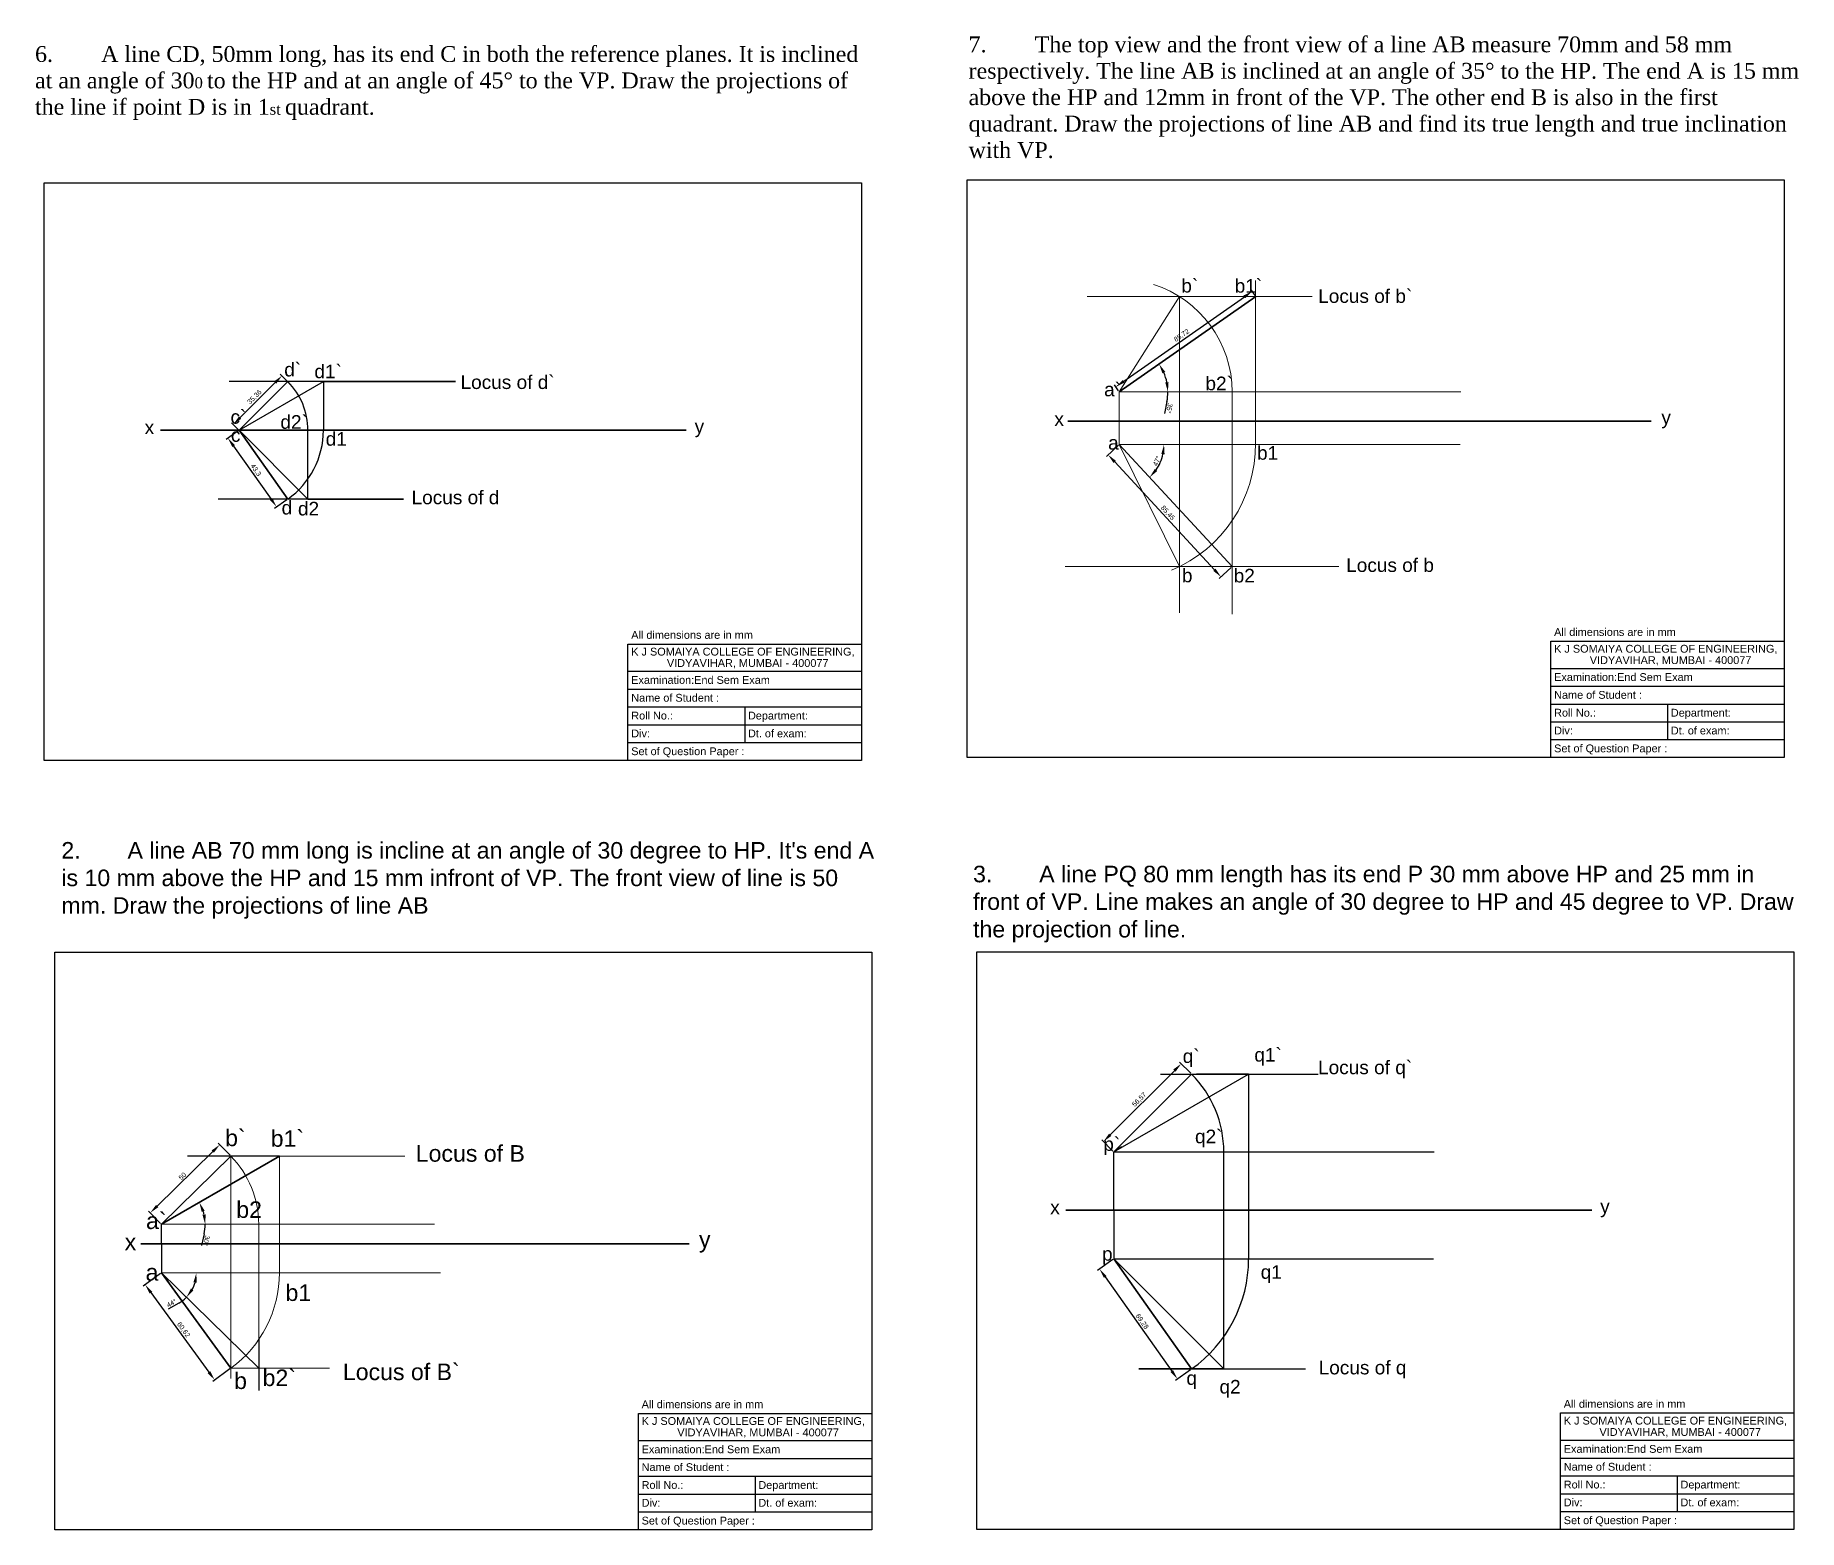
# Model space of a CAD drawing. Header units: millimetres. Extents: x 2669 to 4639, y 1870 to 5119.
# Drawn here: x 3189 to 4096, y 1871 to 2639 of the extents above; entities that cross this region are included whole.
import ezdxf

# ---------------------------------------------------------------- set-up
doc = ezdxf.new("R2010")
doc.units = ezdxf.units.MM
doc.styles.get("Standard").update_dxf_attribs({"font": 'arial.ttf'})
doc.dimstyles.new('ISO-25', dxfattribs={"dimtxt": 2.5, "dimasz": 5, "dimexe": 1.25, "dimexo": 0.625, "dimtad": 1, "dimtxsty": 'Standard', "dimcen": 2.5, "dimadec": 0, "dimazin": 0, "dimtfac": 1, "dimtmove": 0, "dimatfit": 3, "dimfxl": 1, "dimarcsym": 0})

msp = doc.modelspace()

# ---------------------------------------------------------------- texts
for s, height, p in [('b`', 7, (3778.539, 2507.232)), ('b1`', 7, (3805.995, 2507.162)), ('Locus of b`', 7, (3848.91, 2501.892)), ('d`', 7, (3317.436, 2464.101)), ('d1`', 7, (3332.942, 2463.168)), ('Locus of d`', 7, (3408.065, 2457.624)), ('a`', 7, (3738.865, 2453.877)), ('b2`', 7, (3790.955, 2456.977)), ('x', 7, (3245.698, 2434.406)), ('c`', 7, (3289.824, 2439.765)), ('d2`', 7, (3315.454, 2437.168)), ('y', 7, (3528.387, 2434.939)), ('x', 7, (3713.315, 2438.654)), ('y', 7, (4025.318, 2439.534)), ('c', 7, (3290.021, 2430.454)), ('d1', 7, (3338.741, 2428.478)), ('a', 7, (3740.912, 2426.487)), ('b1', 7, (3817.466, 2421.266)), ('Locus of d', 7, (3382.889, 2398.376)), ('d', 7, (3316.068, 2393.097)), ('d2', 7, (3324.491, 2392.611)), ('Locus of b', 7, (3863.296, 2363.56)), ('b', 7, (3778.862, 2358.236)), ('b2', 7, (3805.481, 2358.16)), ('All dimensions are in mm', 4.00791, (3495.796, 2329.186)), ('All dimensions are in mm', 4.00791, (3970.179, 2330.669)), ('K J SOMAIYA COLLEGE OF ENGINEERING, ', 4.00791, (3495.796, 2320.578)), ('K J SOMAIYA COLLEGE OF ENGINEERING, ', 4.00791, (3970.179, 2322.061)), ('VIDYAVIHAR, MUMBAI - 400077', 4.00791, (3514.132, 2314.726)), ('Examination:End Sem Exam ', 4.00791, (3970.179, 2307.512)), ('VIDYAVIHAR, MUMBAI - 400077', 4.00791, (3988.515, 2316.209)), ('Examination:End Sem Exam ', 4.00791, (3495.796, 2306.029)), ('Name of Student : ', 4.00791, (3970.179, 2298.345)), ('Name of Student : ', 4.00791, (3495.796, 2296.862)), ('Roll No.: ', 4.0079, (3970.179, 2289.179)), ('Roll No.: ', 4.0079, (3495.796, 2287.696)), ('Department: ', 4.00791, (3555.796, 2287.696)), ('Department: ', 4.00791, (4030.179, 2289.179)), ('Div: ', 4.0079, (3495.796, 2278.529)), ('Dt. of exam:', 4.00791, (3555.796, 2278.529)), ('Div: ', 4.0079, (3970.179, 2280.012)), ('Dt. of exam:', 4.00791, (4030.179, 2280.012)), ('Set of Question Paper : ', 4.00791, (3495.796, 2269.362)), ('Set of Question Paper : ', 4.00791, (3970.179, 2270.845)), ('q`', 7, (3779.28, 2111.097)), ('q1`', 7, (3816.094, 2111.813)), ('Locus of q`', 7, (3848.834, 2105.333)), ('b`', 8.5, (3287.06, 2068.314)), ('b1`', 8.5, (3310.481, 2068.021)), ('q2`', 7, (3785.589, 2069.801)), ('Locus of B', 8.5, (3385.033, 2060.341)), ('p`', 7, (3738.427, 2065.9)), ('b2', 8.5, (3292.778, 2031.443)), ('a`', 8.5, (3246.397, 2025.713)), ('x', 7, (3711.176, 2033.346)), ('y', 7, (3993.864, 2033.879)), ('y', 8.5, (3530.629, 2016.163)), ('x', 8.5, (3235.42, 2014.825)), ('p', 7, (3737.797, 2009.448)), ('a', 8.5, (3246.149, 1999.198)), ('q1', 7, (3819.34, 2000.134)), ('b1', 8.5, (3318.092, 1988.733)), ('Locus of q', 7, (3849.143, 1950.992)), ('b', 8.5, (3291.668, 1943.454)), ('b2`', 8.5, (3306.309, 1944.974)), ('Locus of B`', 8.5, (3347.576, 1948.042)), ('q', 7, (3781.172, 1945.598)), ('q2', 7, (3798.179, 1941.115)), ('All dimensions are in mm', 4.00791, (3501.141, 1933.615)), ('All dimensions are in mm', 4.00791, (3975.142, 1933.815)), ('K J SOMAIYA COLLEGE OF ENGINEERING, ', 4.00791, (3501.141, 1925.008)), ('VIDYAVIHAR, MUMBAI - 400077', 4.00791, (3519.477, 1919.156)), ('K J SOMAIYA COLLEGE OF ENGINEERING, ', 4.00791, (3975.142, 1925.208)), ('VIDYAVIHAR, MUMBAI - 400077', 4.00791, (3993.478, 1919.356)), ('Examination:End Sem Exam ', 4.00791, (3501.141, 1910.459)), ('Examination:End Sem Exam ', 4.00791, (3975.142, 1910.659)), ('Name of Student : ', 4.00791, (3501.141, 1901.292)), ('Name of Student : ', 4.00791, (3975.142, 1901.492)), ('Roll No.: ', 4.0079, (3501.141, 1892.126)), ('Department: ', 4.00791, (3561.141, 1892.126)), ('Roll No.: ', 4.0079, (3975.142, 1892.326)), ('Department: ', 4.00791, (4035.142, 1892.326)), ('Div: ', 4.0079, (3501.141, 1882.959)), ('Dt. of exam:', 4.00791, (3561.141, 1882.959)), ('Div: ', 4.0079, (3975.142, 1883.159)), ('Dt. of exam:', 4.00791, (4035.142, 1883.159)), ('Set of Question Paper : ', 4.00791, (3501.141, 1873.792)), ('Set of Question Paper : ', 4.00791, (3975.142, 1873.992))]:
    msp.add_text(s, height=height).set_placement(p)
at = {"char_height": 8.5, "attachment_point": 1}
for s, width, heights, insert in [('{\\fTimes New Roman|b0|i0|c0|p18;\\H0.95833x;7.^IThe top view and the front view of a line AB measure 70mm and 58 mm respectively. The line AB is inclined at an angle of 35° to the HP. The end A is 15 mm above the HP and 12mm in front of the VP. The other end B is also in the first quadrant. Draw the projections of line AB and find its true length and true inclination with VP. }', 426.606, [91.567], (3669.205, 2638.884)), ('{\\fTimes New Roman|b0|i0|c0|p18;\\H0.95833x;6.^IA line CD, 50mm long, has its end C in both the reference planes. It is inclined at an angle of 30\\H0.69565x;0 \\H1.4375x;to the HP and at an angle of 45° to the VP. Draw the projections of the line if point D is in 1\\H0.69565x;st \\H1.4375x;quadrant. }', 424.77868, [0], (3189.339, 2633.94)), ("2.^IA line AB 70 mm long is incline at an angle of 30 degree to HP. It's end A is 10 mm above the HP and 15 mm infront of VP. The front view of line is 50 mm. Draw the projections of line AB", 417.60037, [0], (3202.88, 2224.686)), ('3.^IA line PQ 80 mm length has its end P 30 mm above HP and 25 mm in front of VP. Line makes an angle of 30 degree to HP and 45 degree to VP. Draw the projection of line.', 421.94934, [0], (3671.515, 2212.494))]:
    msp.add_mtext_dynamic_manual_height_columns(s, width=width, gutter_width=42.5, heights=heights, dxfattribs=dict(at, insert=insert))

# ---------------------------------------------------------------- blocks, each defined once
blk = doc.blocks.new('*D5')
at = {"color": 0, "lineweight": -2, "transparency": 16777216}
for p, q in [((3289.6, 2063.62), (3283.4, 2069.94)), ((3252.14, 2037.55), (3280.71, 2065.55)), ((3253.9, 2028.62), (3247.69, 2034.94))]:
    blk.add_line(p, q, dxfattribs=at)
at = {"color": 0, "lineweight": 35, "transparency": 16777216}
for points in [[(3280.12, 2066.15), (3281.29, 2064.96), (3284.28, 2069.05)], [(3251.56, 2038.15), (3252.72, 2036.96), (3248.57, 2034.05)]]:
    blk.add_solid(points, dxfattribs=at)
at = {"layer": 'Defpoints', "color": 0, "lineweight": 35, "transparency": 16777216}
for p in [(3284.28, 2069.05), (3290.04, 2063.17), (3254.33, 2028.17)]:
    blk.add_point(p, dxfattribs=at)
at = {"color": 0, "transparency": 16777216, "insert": (3265.09, 2052.91), "char_height": 2.5, "attachment_point": 5, "rotation": 44.427}
blk.add_mtext('50', dxfattribs=at)
blk = doc.blocks.new('*D6')
at = {"color": 0, "lineweight": -2, "transparency": 16777216}
for p, q in [((3253.83, 2002.8), (3244.98, 1996.35)), ((3248.94, 1993.05), (3278.75, 1952.14)), ((3289.54, 1953.81), (3280.69, 1947.36))]:
    blk.add_line(p, q, dxfattribs=at)
at = {"color": 0, "lineweight": 35, "transparency": 16777216}
for points in [[(3249.61, 1993.54), (3248.26, 1992.56), (3245.99, 1997.09)], [(3279.43, 1952.63), (3278.08, 1951.65), (3281.7, 1948.1)]]:
    blk.add_solid(points, dxfattribs=at)
at = {"layer": 'Defpoints', "color": 0, "lineweight": 35, "transparency": 16777216}
for p in [(3254.33, 2003.17), (3290.04, 1954.18), (3281.7, 1948.1)]:
    blk.add_point(p, dxfattribs=at)
at = {"color": 0, "transparency": 16777216, "insert": (3265.56, 1973.85), "char_height": 2.5, "attachment_point": 5, "rotation": 306.08715}
blk.add_mtext('60,62', dxfattribs=at)
blk = doc.blocks.new('*D7')
at = {"color": 0, "lineweight": -2, "transparency": 16777216}
blk.add_line((3276.24, 2023.2), (3274.88, 2017.2), dxfattribs=at)
for start, end in [(12.78111, 17.21889), (347.21889, 360)]:
    blk.add_arc((3254.33, 2028.17), 22.46, start, end, dxfattribs=at)
at = {"color": 0, "lineweight": 35, "transparency": 16777216}
for points in [[(3275.02, 2034.49), (3276.55, 2035.15), (3273.78, 2039.4)], [(3277.07, 2033.23), (3275.41, 2033.05), (3276.79, 2028.17)]]:
    blk.add_solid(points, dxfattribs=at)
at = {"layer": 'Defpoints', "color": 0, "lineweight": 35, "transparency": 16777216}
for p in [(3314.95, 2063.17), (3275.44, 2035.85), (3254.33, 2028.17), (3254.33, 2028.17), (3394.74, 2028.17)]:
    blk.add_point(p, dxfattribs=at)
at = {"color": 0, "transparency": 16777216, "insert": (3277.41, 2019.78), "char_height": 2.5, "attachment_point": 5, "rotation": 257.21889}
blk.add_mtext('30°', dxfattribs=at)
blk = doc.blocks.new('*D8')
at = {"color": 0, "lineweight": -2, "transparency": 16777216}
blk.add_line((3263.19, 1987.56), (3257.75, 1984.47), dxfattribs=at)
for start, end in [(331.59778, 343.98692), (299.57161, 315.58469)]:
    blk.add_arc((3254.33, 2003.17), 17.95, start, end, dxfattribs=at)
at = {"color": 0, "lineweight": 35, "transparency": 16777216}
for points in [[(3270.79, 1994.14), (3269.45, 1995.13), (3267.15, 1990.61)], [(3270.76, 1998.34), (3272.41, 1998.1), (3272.28, 2003.17)]]:
    blk.add_solid(points, dxfattribs=at)
at = {"layer": 'Defpoints', "color": 0, "lineweight": 35, "transparency": 16777216}
for p in [(3254.33, 2003.17), (3254.33, 2003.17), (3271.69, 1998.58), (3397.84, 2003.17), (3304.33, 1954.18)]:
    blk.add_point(p, dxfattribs=at)
at = {"color": 0, "transparency": 16777216, "insert": (3259.55, 1987.65), "char_height": 2.5, "attachment_point": 5, "rotation": 29.57161}
blk.add_mtext('44°', dxfattribs=at)
blk = doc.blocks.new('*D17')
at = {"color": 0, "lineweight": -2, "transparency": 16777216}
for p, q in [((3742.04, 2074.22), (3774.97, 2107.14)), ((3783.41, 2105.78), (3777.62, 2111.56)), ((3743.41, 2065.78), (3737.62, 2071.56))]:
    blk.add_line(p, q, dxfattribs=at)
at = {"color": 0, "lineweight": 35, "transparency": 16777216}
for points in [[(3774.38, 2107.73), (3775.56, 2106.55), (3778.5, 2110.68)], [(3741.45, 2074.8), (3742.63, 2073.63), (3738.5, 2070.68)]]:
    blk.add_solid(points, dxfattribs=at)
at = {"layer": 'Defpoints', "color": 0, "lineweight": 35, "transparency": 16777216}
for p in [(3778.5, 2110.68), (3783.85, 2105.33), (3743.85, 2065.33)]:
    blk.add_point(p, dxfattribs=at)
at = {"color": 0, "transparency": 16777216, "insert": (3757, 2092.18), "char_height": 2.5, "attachment_point": 5, "rotation": 45}
blk.add_mtext('56,57', dxfattribs=at)
blk = doc.blocks.new('*D18')
at = {"color": 0, "lineweight": -2, "transparency": 16777216}
for p, q in [((3743.34, 2009.97), (3735.52, 2004.44)), ((3739.43, 2001.08), (3773.65, 1952.68)), ((3783.34, 1953.4), (3775.52, 1947.88))]:
    blk.add_line(p, q, dxfattribs=at)
at = {"color": 0, "lineweight": 35, "transparency": 16777216}
for points in [[(3740.11, 2001.56), (3738.75, 2000.6), (3736.54, 2005.17)], [(3774.34, 1953.16), (3772.97, 1952.2), (3776.54, 1948.6)]]:
    blk.add_solid(points, dxfattribs=at)
at = {"layer": 'Defpoints', "color": 0, "lineweight": 35, "transparency": 16777216}
for p in [(3743.85, 2010.33), (3783.85, 1953.76), (3776.54, 1948.6)]:
    blk.add_point(p, dxfattribs=at)
at = {"color": 0, "transparency": 16777216, "insert": (3758.28, 1978.11), "char_height": 2.5, "attachment_point": 5, "rotation": 305.26439}
blk.add_mtext('69,28', dxfattribs=at)
blk = doc.blocks.new('*D11')
at = {"color": 0, "lineweight": -2, "transparency": 16777216}
for p, q in [((3294.78, 2442.95), (3312.71, 2460.88)), ((3318.82, 2461.84), (3315.36, 2465.3)), ((3293.82, 2436.84), (3290.36, 2440.3))]:
    blk.add_line(p, q, dxfattribs=at)
at = {"color": 0, "lineweight": 35, "transparency": 16777216}
for points in [[(3312.12, 2461.47), (3313.3, 2460.29), (3316.24, 2464.41)], [(3294.19, 2443.54), (3295.37, 2442.36), (3291.24, 2439.41)]]:
    blk.add_solid(points, dxfattribs=at)
at = {"layer": 'Defpoints', "color": 0, "lineweight": 35, "transparency": 16777216}
for p in [(3316.24, 2464.41), (3319.26, 2461.39), (3294.26, 2436.39)]:
    blk.add_point(p, dxfattribs=at)
at = {"color": 0, "transparency": 16777216, "insert": (3302.24, 2453.42), "char_height": 2.5, "attachment_point": 5, "rotation": 45}
blk.add_mtext('35,36', dxfattribs=at)
blk = doc.blocks.new('*D12')
at = {"color": 0, "lineweight": -2, "transparency": 16777216}
for p, q in [((3293.75, 2436.03), (3287.5, 2431.61)), ((3291.41, 2428.25), (3310.64, 2401.06)), ((3318.75, 2400.68), (3312.5, 2396.26))]:
    blk.add_line(p, q, dxfattribs=at)
at = {"color": 0, "lineweight": 35, "transparency": 16777216}
for points in [[(3292.09, 2428.73), (3290.73, 2427.77), (3288.52, 2432.33)], [(3311.32, 2401.54), (3309.96, 2400.58), (3313.52, 2396.98)]]:
    blk.add_solid(points, dxfattribs=at)
at = {"layer": 'Defpoints', "color": 0, "lineweight": 35, "transparency": 16777216}
for p in [(3294.26, 2436.39), (3313.52, 2396.98), (3319.26, 2401.04)]:
    blk.add_point(p, dxfattribs=at)
at = {"color": 0, "transparency": 16777216, "insert": (3302.76, 2415.88), "char_height": 2.5, "attachment_point": 5, "rotation": 305.26439}
blk.add_mtext('43,3', dxfattribs=at)
blk = doc.blocks.new('*D19')
at = {"color": 0, "lineweight": -2, "transparency": 16777216}
for p, q in [((3748.94, 2461.58), (3810.97, 2505.01)), ((3816.54, 2505.77), (3814.35, 2508.9)), ((3746.32, 2456.6), (3744.13, 2459.73))]:
    blk.add_line(p, q, dxfattribs=at)
at = {"color": 0, "lineweight": 35, "transparency": 16777216}
for points in [[(3810.49, 2505.69), (3811.45, 2504.33), (3815.07, 2507.88)], [(3748.47, 2462.26), (3749.42, 2460.9), (3744.85, 2458.71)]]:
    blk.add_solid(points, dxfattribs=at)
at = {"layer": 'Defpoints', "color": 0, "lineweight": 35, "transparency": 16777216}
for p in [(3815.07, 2507.88), (3816.9, 2505.26), (3746.68, 2456.09)]:
    blk.add_point(p, dxfattribs=at)
at = {"color": 0, "lineweight": 9, "transparency": 16777216, "insert": (3778.74, 2485.04), "char_height": 2.5, "attachment_point": 5, "rotation": 35}
blk.add_mtext('85,72', dxfattribs=at)
blk = doc.blocks.new('*D20')
at = {"color": 0, "lineweight": -2, "transparency": 16777216}
for p, q in [((3746.22, 2428.67), (3740.02, 2422.94)), ((3744.34, 2420.12), (3795.55, 2364.7)), ((3804.22, 2365.91), (3798.02, 2360.18))]:
    blk.add_line(p, q, dxfattribs=at)
at = {"color": 0, "lineweight": 35, "transparency": 16777216}
for points in [[(3744.95, 2420.68), (3743.72, 2419.55), (3740.94, 2423.79)], [(3796.16, 2365.27), (3794.94, 2364.14), (3798.94, 2361.03)]]:
    blk.add_solid(points, dxfattribs=at)
at = {"layer": 'Defpoints', "color": 0, "lineweight": 35, "transparency": 16777216}
for p in [(3746.68, 2429.09), (3804.68, 2366.34), (3798.94, 2361.03)]:
    blk.add_point(p, dxfattribs=at)
at = {"color": 0, "lineweight": 9, "transparency": 16777216, "insert": (3771.5, 2393.85), "char_height": 2.5, "attachment_point": 5, "rotation": 312.74483}
blk.add_mtext('85,45', dxfattribs=at)
blk = doc.blocks.new('*D21')
at = {"color": 0, "lineweight": -2, "transparency": 16777216}
blk.add_line((3771.15, 2451.12), (3769.93, 2445.09), dxfattribs=at)
for start, end in [(11.49091, 23.50909), (348.50909, 0)]:
    blk.add_arc((3746.68, 2456.09), 24.97, start, end, dxfattribs=at)
at = {"color": 0, "lineweight": 35, "transparency": 16777216}
for points in [[(3768.85, 2465.65), (3770.31, 2466.46), (3767.14, 2470.42)], [(3771.98, 2461.15), (3770.32, 2460.98), (3771.65, 2456.09)]]:
    blk.add_solid(points, dxfattribs=at)
at = {"layer": 'Defpoints', "color": 0, "lineweight": 35, "transparency": 16777216}
for p in [(3816.9, 2505.26), (3769.61, 2465.98), (3746.68, 2456.09), (3746.68, 2456.09), (3922.18, 2456.09)]:
    blk.add_point(p, dxfattribs=at)
at = {"color": 0, "lineweight": 9, "transparency": 16777216, "insert": (3772.4, 2447.72), "char_height": 2.5, "attachment_point": 5, "rotation": 258.50909}
blk.add_mtext('35°', dxfattribs=at)
blk = doc.blocks.new('*D22')
at = {"color": 0, "lineweight": -2, "transparency": 16777216}
blk.add_arc((3746.68, 2429.09), 22.98, 325.2349, 347.50993, dxfattribs=at)
at = {"color": 0, "lineweight": 35, "transparency": 16777216}
for points in [[(3768.29, 2424.21), (3769.95, 2424.03), (3769.66, 2429.09)], [(3766.19, 2415.44), (3764.93, 2416.53), (3762.28, 2412.21)]]:
    blk.add_solid(points, dxfattribs=at)
at = {"layer": 'Defpoints', "color": 0, "lineweight": 35, "transparency": 16777216}
for p in [(3746.68, 2429.09), (3746.68, 2429.09), (3921.83, 2429.09), (3766.28, 2417.08), (3804.68, 2366.34)]:
    blk.add_point(p, dxfattribs=at)
at = {"color": 0, "lineweight": 9, "transparency": 16777216, "insert": (3766.02, 2420.63), "char_height": 2.5, "attachment_point": 5, "rotation": 66.37241}
blk.add_mtext('47°', dxfattribs=at)

# ---------------------------------------------------------------- dimensions: what is measured, and where the dimension line sits
at = {"lineweight": 9}
for p1, p2, distance, picture, middle in [((3746.681, 2456.092), (3816.902, 2505.261), 3.196, '*D19', (3778.738, 2485.038)), ((3746.681, 2429.092), (3804.681, 2366.337), -7.815, '*D20', (3771.504, 2393.854))]:
    dim = msp.add_aligned_dim(p1=p1, p2=p2, distance=distance, dimstyle='ISO-25', dxfattribs=at)
    dim.commit()
    dim.dimension.update_dxf_attribs({"geometry": picture, "text_midpoint": middle})
for base, line1, line2, picture, middle in [((3769.612, 2465.983), ((3746.681, 2456.092), (3922.176, 2456.092)), ((3746.681, 2456.092), (3816.902, 2505.261)), '*D21', (3772.405, 2447.724)), ((3766.276, 2417.083), ((3746.681, 2429.092), (3921.829, 2429.092)), ((3746.681, 2429.092), (3804.681, 2366.337)), '*D22', (3766.019, 2420.633))]:
    dim = msp.add_angular_dim_2l(base=base, line1=line1, line2=line2, dimstyle='ISO-25', dxfattribs=at)
    dim.commit()
    dim.dimension.update_dxf_attribs({"geometry": picture, "text_midpoint": middle})
for p1, p2, distance, picture, middle in [((3294.263, 2436.393), (3319.263, 2461.393), 4.269, '*D11', (3302.24, 2453.417)), ((3294.263, 2436.393), (3319.263, 2401.038), -7.031, '*D12', (3302.76, 2415.885)), ((3743.849, 2065.333), (3783.849, 2105.333), 7.561, '*D17', (3756.998, 2092.184)), ((3254.333, 2028.171), (3290.04, 2063.171), 8.234, '*D5', (3265.092, 2052.909)), ((3743.849, 2010.333), (3783.849, 1953.765), -8.95, '*D18', (3758.278, 1978.11)), ((3254.333, 2003.171), (3290.04, 1954.181), -10.324, '*D6', (3265.563, 1973.848))]:
    dim = msp.add_aligned_dim(p1=p1, p2=p2, distance=distance, dimstyle='ISO-25')
    dim.commit()
    dim.dimension.update_dxf_attribs({"geometry": picture, "text_midpoint": middle})
for base, line1, line2, picture, middle in [((3275.439, 2035.853), ((3254.333, 2028.171), (3394.736, 2028.171)), ((3254.333, 2028.171), (3314.955, 2063.171)), '*D7', (3277.412, 2019.781)), ((3271.686, 1998.584), ((3254.333, 2003.171), (3397.842, 2003.171)), ((3254.333, 2003.171), (3304.333, 1954.181)), '*D8', (3259.545, 1987.647))]:
    dim = msp.add_angular_dim_2l(base=base, line1=line1, line2=line2, dimstyle='ISO-25')
    dim.commit()
    dim.dimension.update_dxf_attribs({"geometry": picture, "text_midpoint": middle})

# ---------------------------------------------------------------- linework, layer by layer
for p, q in [((3194.118, 2563.68), (3614.118, 2563.68)), ((3194.118, 2266.68), (3194.118, 2563.68)), ((3614.118, 2563.68), (3614.118, 2266.68)), ((3668.501, 2565.163), (4088.501, 2565.163)), ((3668.501, 2268.163), (3668.501, 2565.163)), ((4088.501, 2565.163), (4088.501, 2268.163)), ((3405.539, 2461.393), (3289.104, 2461.393)), ((3294.263, 2436.393), (3337.564, 2461.393)), ((3337.564, 2461.393), (3405.539, 2461.393)), ((3337.564, 2461.393), (3337.564, 2436.393)), ((3253.77, 2436.393), (3253.77, 2436.393)), ((3253.77, 2436.393), (3253.77, 2436.393)), ((3294.263, 2436.393), (3329.618, 2401.038)), ((3329.618, 2401.038), (3329.618, 2436.393)), ((3378.749, 2401.038), (3283.437, 2401.038)), ((3329.618, 2401.038), (3378.749, 2401.038)), ((3494.118, 2326.503), (3614.118, 2326.503)), ((3494.118, 2266.68), (3494.118, 2326.503)), ((3614.118, 2321.68), (3614.118, 2266.68)), ((3968.501, 2327.986), (4088.501, 2327.986)), ((3968.501, 2268.163), (3968.501, 2327.986)), ((4088.501, 2323.163), (4088.501, 2268.163)), ((3494.118, 2312.513), (3614.118, 2312.513)), ((3968.501, 2313.996), (4088.501, 2313.996)), ((3494.118, 2303.347), (3614.118, 2303.347)), ((3968.501, 2304.83), (4088.501, 2304.83)), ((3494.118, 2294.18), (3614.118, 2294.18)), ((3554.118, 2294.18), (3554.118, 2275.847)), ((3968.501, 2295.663), (4088.501, 2295.663)), ((4028.501, 2295.663), (4028.501, 2277.33)), ((3494.118, 2285.013), (3614.118, 2285.013)), ((3968.501, 2286.496), (4088.501, 2286.496)), ((3494.118, 2275.847), (3614.118, 2275.847)), ((3968.501, 2277.33), (4088.501, 2277.33)), ((3614.118, 2266.68), (3194.118, 2266.68)), ((3614.118, 2266.68), (3494.118, 2266.68)), ((4088.501, 2268.163), (3668.501, 2268.163)), ((4088.501, 2268.163), (3968.501, 2268.163)), ((3199.463, 2168.11), (3619.463, 2168.11)), ((3199.463, 1871.11), (3199.463, 2168.11)), ((3619.463, 2168.11), (3619.463, 1871.11)), ((3673.464, 2168.31), (4093.464, 2168.31)), ((3673.464, 1871.31), (3673.464, 2168.31)), ((4093.464, 2168.31), (4093.464, 1871.31)), ((3743.849, 2065.333), (3813.131, 2105.333)), ((3767.924, 2105.333), (3848.834, 2105.333)), ((3813.131, 2105.333), (3786.442, 2105.333)), ((3813.131, 2105.333), (3813.131, 2010.333)), ((3743.849, 2065.333), (3747.867, 2068.175)), ((3314.955, 2063.171), (3267.659, 2063.171)), ((3743.849, 2035.333), (3743.849, 2065.333)), ((3743.849, 2065.333), (3908.446, 2065.333)), ((3800.417, 1953.765), (3800.417, 2065.333)), ((3719.248, 2035.333), (3719.248, 2035.333)), ((3743.849, 2035.333), (3743.849, 2010.333)), ((3254.333, 2018.171), (3254.333, 2028.171)), ((3254.333, 2018.171), (3254.333, 2003.171)), ((3743.849, 2010.333), (3800.417, 1953.765)), ((3743.849, 2010.333), (3908.137, 2010.333)), ((3304.333, 1968.893), (3304.333, 1942.771)), ((3800.417, 1953.765), (3756.791, 1953.765)), ((3756.791, 1953.765), (3842.348, 1953.765)), ((3499.463, 1930.933), (3619.463, 1930.933)), ((3499.463, 1871.11), (3499.463, 1930.933)), ((3973.464, 1931.133), (4093.464, 1931.133)), ((3973.464, 1871.31), (3973.464, 1931.133)), ((3619.463, 1926.11), (3619.463, 1871.11)), ((4093.464, 1926.31), (4093.464, 1871.31)), ((3499.463, 1916.943), (3619.463, 1916.943)), ((3973.464, 1917.143), (4093.464, 1917.143)), ((3499.463, 1907.776), (3619.463, 1907.776)), ((3973.464, 1907.976), (4093.464, 1907.976)), ((3499.463, 1898.61), (3619.463, 1898.61)), ((3559.463, 1898.61), (3559.463, 1880.276)), ((3973.464, 1898.81), (4093.464, 1898.81)), ((4033.464, 1898.81), (4033.464, 1880.476)), ((3499.463, 1889.443), (3619.463, 1889.443)), ((3973.464, 1889.643), (4093.464, 1889.643)), ((3499.463, 1880.276), (3619.463, 1880.276)), ((3973.464, 1880.476), (4093.464, 1880.476)), ((3619.463, 1871.11), (3199.463, 1871.11)), ((3619.463, 1871.11), (3499.463, 1871.11)), ((4093.464, 1871.31), (3673.464, 1871.31)), ((4093.464, 1871.31), (3973.464, 1871.31))]:
    msp.add_line(p, q)
at = {"lineweight": 9}
for p, q in [((3816.679, 2429.701), (3816.679, 2513.422)), ((3845.846, 2505.105), (3730.088, 2505.105)), ((3746.681, 2456.092), (3777.693, 2505.105)), ((3777.693, 2505.105), (3777.693, 2342.507)), ((3746.681, 2441.092), (3746.681, 2456.092)), ((3746.681, 2456.092), (3922.176, 2456.092)), ((3804.681, 2456.092), (3804.681, 2341.804)), ((3746.681, 2441.092), (3746.681, 2429.092)), ((3746.681, 2429.092), (3921.829, 2429.092)), ((3746.681, 2429.092), (3777.693, 2366.337)), ((3859.477, 2366.337), (3718.848, 2366.337)), ((3777.693, 2366.337), (3859.477, 2366.337)), ((3267.659, 2063.171), (3379.487, 2063.171)), ((3290.04, 2063.171), (3290.04, 1948.939)), ((3314.955, 2063.171), (3314.955, 2003.171)), ((3254.333, 2028.171), (3394.736, 2028.171)), ((3304.333, 2028.171), (3304.333, 1968.893)), ((3254.333, 2003.171), (3397.842, 2003.171)), ((3254.333, 2003.171), (3304.333, 1954.181)), ((3290.04, 1954.181), (3340.624, 1954.181))]:
    msp.add_line(p, q, dxfattribs=at)
at = {"lineweight": 30}
for p, q in [((3746.681, 2456.092), (3816.902, 2505.261)), ((3294.263, 2436.393), (3319.263, 2461.393)), ((3720.29, 2441.092), (4020.008, 2441.092)), ((3253.77, 2436.393), (3524.052, 2436.393)), ((3294.263, 2436.393), (3319.263, 2401.038)), ((3746.681, 2429.092), (3804.681, 2366.337)), ((3743.849, 2065.333), (3783.849, 2105.333)), ((3254.333, 2028.171), (3314.955, 2063.171)), ((3254.333, 2028.171), (3290.04, 2063.171)), ((3719.248, 2035.333), (3989.53, 2035.333)), ((3243.678, 2018.171), (3525.597, 2018.171)), ((3743.849, 2010.333), (3783.849, 1953.765)), ((3254.333, 2003.171), (3290.04, 1954.181))]:
    msp.add_line(p, q, dxfattribs=at)
at = {"lineweight": 9}
for centre, radius, start, end in [((3746.681, 2456.092), 58, 0, 72.406936), ((3746.681, 2429.092), 70, 292.594999, 0.498362), ((3254.333, 2028.171), 50, 0, 44.427004), ((3254.333, 2003.171), 60.622, 306.087147, 0)]:
    msp.add_arc(centre, radius, start, end, dxfattribs=at)
for centre, radius, start, end in [((3294.263, 2436.393), 35.355, 0, 45), ((3294.263, 2436.393), 43.301, 305.26439, 0), ((3743.849, 2065.333), 56.569, 0, 45), ((3743.849, 2010.333), 69.282, 305.26439, 360)]:
    msp.add_arc(centre, radius, start, end)

msp.set_redraw_order([(e.dxf.handle, doc.entitydb.next_handle()) for e in msp.query("TEXT MTEXT ATTDEF DIMENSION ARC_DIMENSION")])  # texts and dimensions are drawn at this point

doc.saveas('drawing.dxf')
